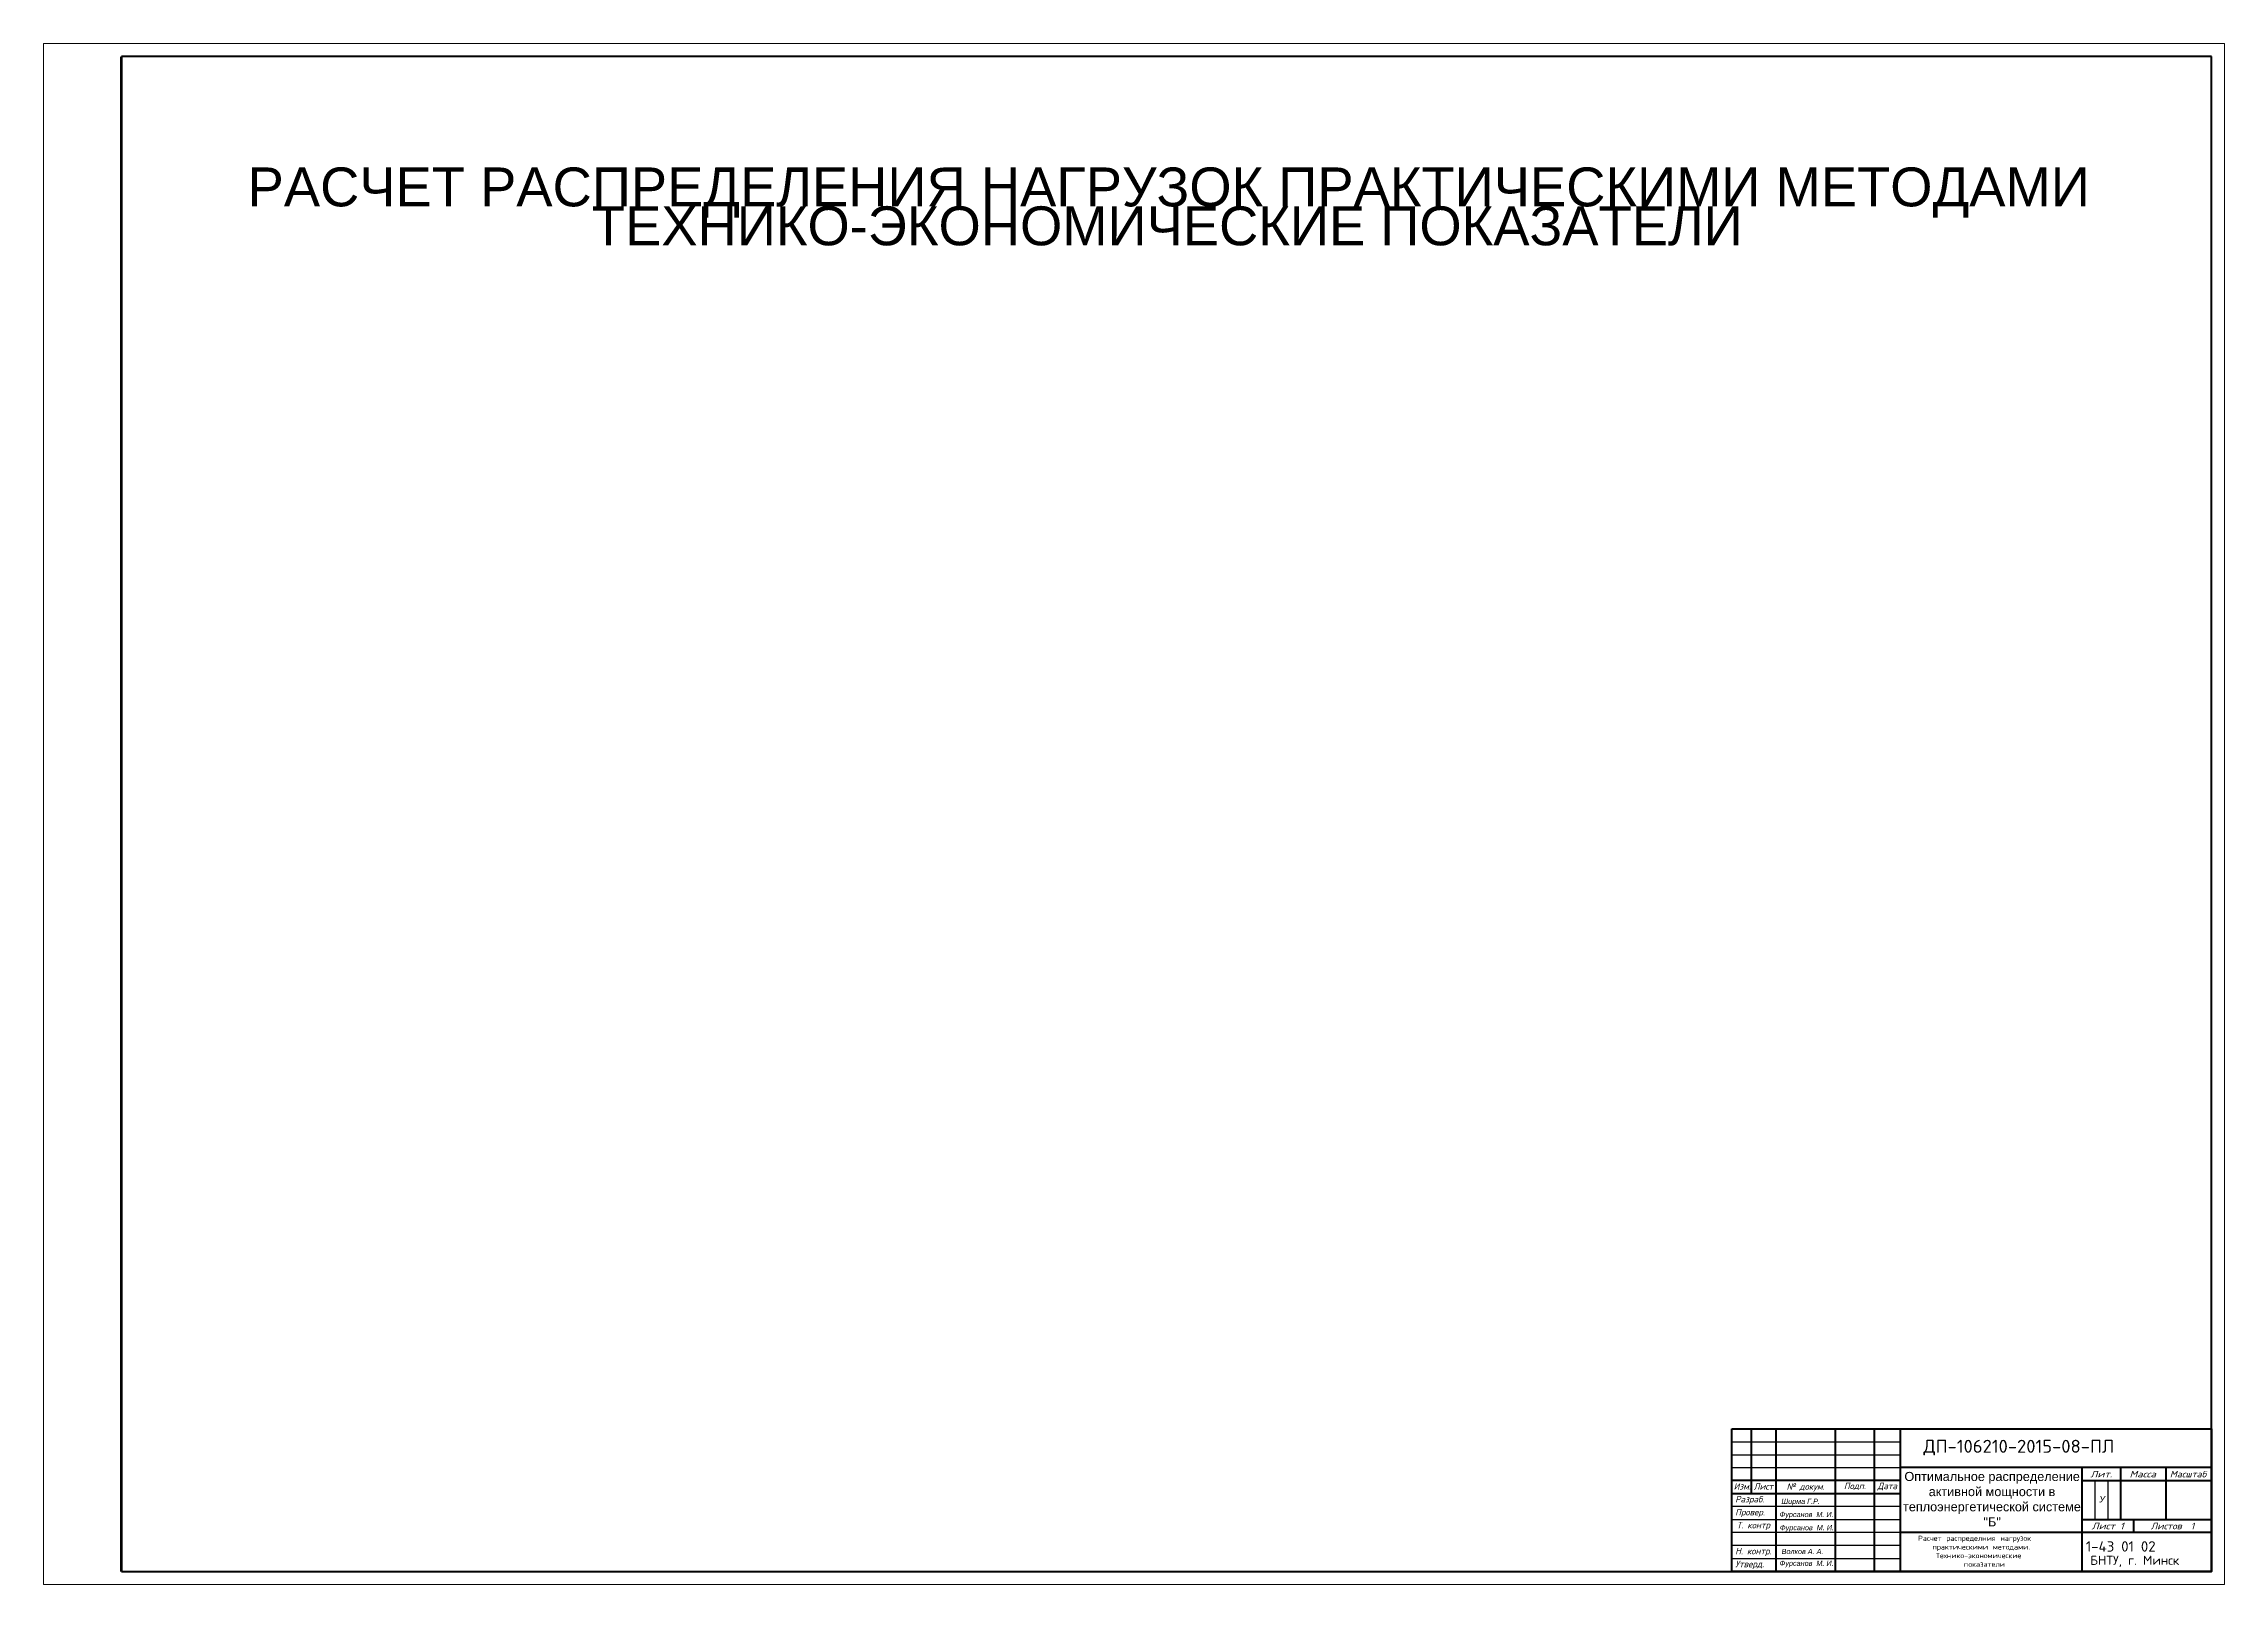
# Model space of a CAD drawing. Header units: millimetres. Extents: x 31864 to 38981, y -7739 to -6115.
# Drawn here: x 37251 to 38092, y -7736 to -7142 of the extents above; entities that cross this region are included whole.
import ezdxf

# ---------------------------------------------------------------- set-up
doc = ezdxf.new("R2010")
doc.units = ezdxf.units.MM
doc.layers.add('6', color=5, linetype='Continuous')
doc.styles.get("Standard").update_dxf_attribs({"font": 'txt.shx', "height": 25})
doc.styles.add('Standart', font='txt.shx', dxfattribs={"width": 0.75, "height": 2.5})
doc.styles.add('STYLE1', font='romans.shx')

msp = doc.modelspace()

# ---------------------------------------------------------------- texts
at = {"insert": (37322.81, -7189.79), "char_height": 15, "attachment_point": 1, "line_spacing_factor": 0.6, "style": 'Standart'}
msp.add_mtext_dynamic_manual_height_columns('\\pi6.8059;{\\fArial|b0|i0|c204|p34;\\W1;РАСЧЕТ РАСПРЕДЕЛЕНИЯ НАГРУЗОК ПРАКТИЧЕСКИМИ МЕТОДАМИ\\P\\pi139.57;ТЕХНИКО-ЭКОНОМИЧЕСКИЕ ПОКАЗАТЕЛИ\\H2.5403x; }', width=720.8731, gutter_width=401.51, heights=[78.73], dxfattribs=at)
at = {"style": 'Standart'}
for s, width, heights, insert, char_height, attachment_point in [('\\pi0.49831;{\\fArial|b0|i0|c204|p34;\\W1;Оптимальное распределение \\P\\pi9.8798;активной мощности в \\P\\pi-0.044839;теплоэнергетической системе \\P\\pi30.998;"Б"}', 68.2224, [22.93], (37968.05, -7713.7), 3.5, 7), ('\\pi3.3694;{\\W1;Расчет распределния нагрузок \\P\\pi8.8694;практическими методами. \\P\\pi10.203;Технико-экономические \\P\\pi21.036;показатели}', 61.4055, [0], (37970.46, -7717.28), 2, 1)]:
    msp.add_mtext_dynamic_manual_height_columns(s, width=width, gutter_width=12.5, heights=heights, dxfattribs=dict(at, insert=insert, char_height=char_height, attachment_point=attachment_point))
at = {"color": 7, "linetype": 'Continuous', "char_height": 2.5}
for s, insert, width, attachment_point in [('{\\fISOCPEUR|b0|i1|c204|p34;\\W1.2;Лит.}', (38044.44, -7693.55), 15, 5), ('{\\fISOCPEUR|b0|i1|c204|p34;\\W1.2;Масса}', (38060.44, -7693.55), 17, 5), ('{\\fISOCPEUR|b0|i1|c204|p34;\\W1.1;Масштаб}', (38077.94, -7693.55), 18, 5), ('{\\fISOCPEUR|b0|i1|c204|p34;Изм.}', (37902.7, -7698.27), 6.6191, 4), ('{\\fISOCPEUR|b0|i1|c204|p34;Разраб.}', (37903.28, -7703.55), 16.6191, 4), ('{\\fISOCPEUR|b0|i1|c204|p34;Лист}', (37914.17, -7698.27), 10, 5), ('{\\fISOCPEUR|b0|i1|c204|p34;№ докум\\fISOCPEUR|b0|i1|c0|p34;.}', (37930.44, -7698.65), 23, 5), ('{\\fISOCPEUR|b0|i1|c204|p34;Подп.}', (37949.44, -7698.27), 15, 5), ('{\\fISOCPEUR|b0|i1|c204|p34;Дата}', (37961.94, -7698.35), 10, 5), ('{\\fArial|b0|i1|c204|p34;У}', (38043.69, -7701.95), 16.4217, 1), ('{\\fISOCPEUR|b0|i1|c204|p34;Провер.}', (37903.28, -7708.55), 16.6191, 4), ('{\\fISOCPEUR|b0|i1|c204|p34;Т. контр}', (37903.88, -7713.55), 16.0186, 4), ('{\\fISOCPEUR|b0|i1|c204|p34;\\W1.2;Лист 1 \\W1;  }', (38046.94, -7713.55), 20, 5), ('{\\fISOCPEUR|b0|i1|c204|p34;\\W1.1;Листов  1   }', (38071.94, -7713.55), 30, 5), ('{\\fISOCPEUR|b0|i1|c204|p34;Утверд.}', (37903.28, -7728.55), 16.6191, 4), ('{\\fISOCPEUR|b0|i1|c204|p34;Н. контр.}', (37903.28, -7723.55), 16.6191, 4)]:
    msp.add_mtext(s, dxfattribs=dict(at, insert=insert, width=width, attachment_point=attachment_point))
at = {"linetype": 'Continuous', "char_height": 2, "attachment_point": 1}
for s, insert, width in [('{\\fArial|b0|i1|c204|p34;Ширма Г.Р.}', (37921.13, -7703.03), 19.7662), ('{\\fArial|b0|i1|c204|p34;Фурсанов  М. И.}', (37920.38, -7708.09), 23.7688), ('{\\fArial|b0|i1|c204|p34;Фурсанов  М. И.}', (37920.52, -7713.17), 23.7688), ('{\\fArial|b0|i1|c204|p34;Фурсанов  М. И.}', (37920.4, -7726.91), 23.7688), ('{\\fArial|b0|i1|c204|p34;Волков А. А.}', (37921.19, -7722.35), 23.7688)]:
    msp.add_mtext(s, dxfattribs=dict(at, insert=insert, width=width))
at = {"layer": '6', "color": 0, "style": 'STYLE1'}
for s, height, p in [('ДП-106210-2015-08-ПЛ', 5, (37975.89, -7685.31)), ('  1-43 01 02', 4, (38033.2, -7723.42)), ('БНТУ, г. Минск', 3.5, (38040.2, -7728.52))]:
    msp.add_text(s, height=height, dxfattribs=at).set_placement(p)

# ---------------------------------------------------------------- linework, layer by layer
at = {"lineweight": 9}
for p, q in [((38091.94, -7142.05), (37250.94, -7142.05)), ((37250.94, -7142.05), (37250.94, -7736.05)), ((38091.94, -7736.05), (38091.94, -7142.05)), ((37250.94, -7736.05), (38091.94, -7736.05))]:
    msp.add_line(p, q, dxfattribs=at)
at = {"lineweight": 100}
for p, q in [((37280.87, -7731.1), (37280.87, -7147.1)), ((38086.94, -7147.05), (37280.94, -7147.05)), ((38086.94, -7731.05), (38086.94, -7147.05)), ((37909.47, -7676.05), (37909.47, -7701.05)), ((38086.94, -7691.04), (37966.94, -7691.05)), ((38056.94, -7711.05), (38056.94, -7716.05)), ((38086.94, -7716.05), (37966.94, -7716.05)), ((37280.94, -7731.08), (38086.94, -7731.05))]:
    msp.add_line(p, q, dxfattribs=at)
at = {"lineweight": 100, "ltscale": 0.3}
msp.add_line((37280.94, -7147.05), (37280.94, -7731.08), dxfattribs=at)
at = {"lineweight": 30}
for p, q in [((37901.94, -7691.05), (37966.94, -7691.05)), ((38041.94, -7696.04), (38041.94, -7711.05)), ((38046.94, -7696.04), (38046.94, -7711.05)), ((37966.94, -7716.05), (37901.94, -7716.05))]:
    msp.add_line(p, q, dxfattribs=at)
msp.add_line((38041.96, -7696.04), (38047.08, -7696.04))
at = {"lineweight": 100}
for points in [[(37901.94, -7676.05), (38086.94, -7676.05), (38086.94, -7731.05), (37901.94, -7731.05), (37901.94, -7676.05)], [(37918.94, -7676.05), (37918.94, -7731.05)], [(37941.94, -7731.05), (37941.94, -7676.05)], [(37956.94, -7676.05), (37956.94, -7731.05)], [(37966.94, -7676.05), (37966.94, -7731.05)], [(38036.94, -7691.05), (38036.94, -7731.05)], [(38051.94, -7691.05), (38051.94, -7711.05)], [(38069.44, -7711.05), (38069.44, -7691.05)], [(37966.94, -7696.05), (37901.94, -7696.05)], [(37901.94, -7701.05), (37966.96, -7701.05)], [(38036.94, -7696.04), (38086.94, -7696.04)], [(38036.94, -7711.05), (38086.94, -7711.05)]]:
    msp.add_lwpolyline(points, dxfattribs=at)
at = {"lineweight": 30}
for points in [[(37901.94, -7681.05), (37966.94, -7681.05)], [(37901.94, -7686.05), (37966.94, -7686.05)], [(37966.94, -7706.05), (37901.94, -7706.05)], [(37901.94, -7711.05), (37966.94, -7711.05)], [(37966.94, -7721.05), (37901.94, -7721.05), (37901.94, -7726.05), (37966.94, -7726.05)]]:
    msp.add_lwpolyline(points, dxfattribs=at)

msp.set_redraw_order([(e.dxf.handle, doc.entitydb.next_handle()) for e in msp.query("TEXT MTEXT ATTDEF DIMENSION ARC_DIMENSION")])  # texts and dimensions are drawn at this point

doc.saveas('drawing.dxf')
